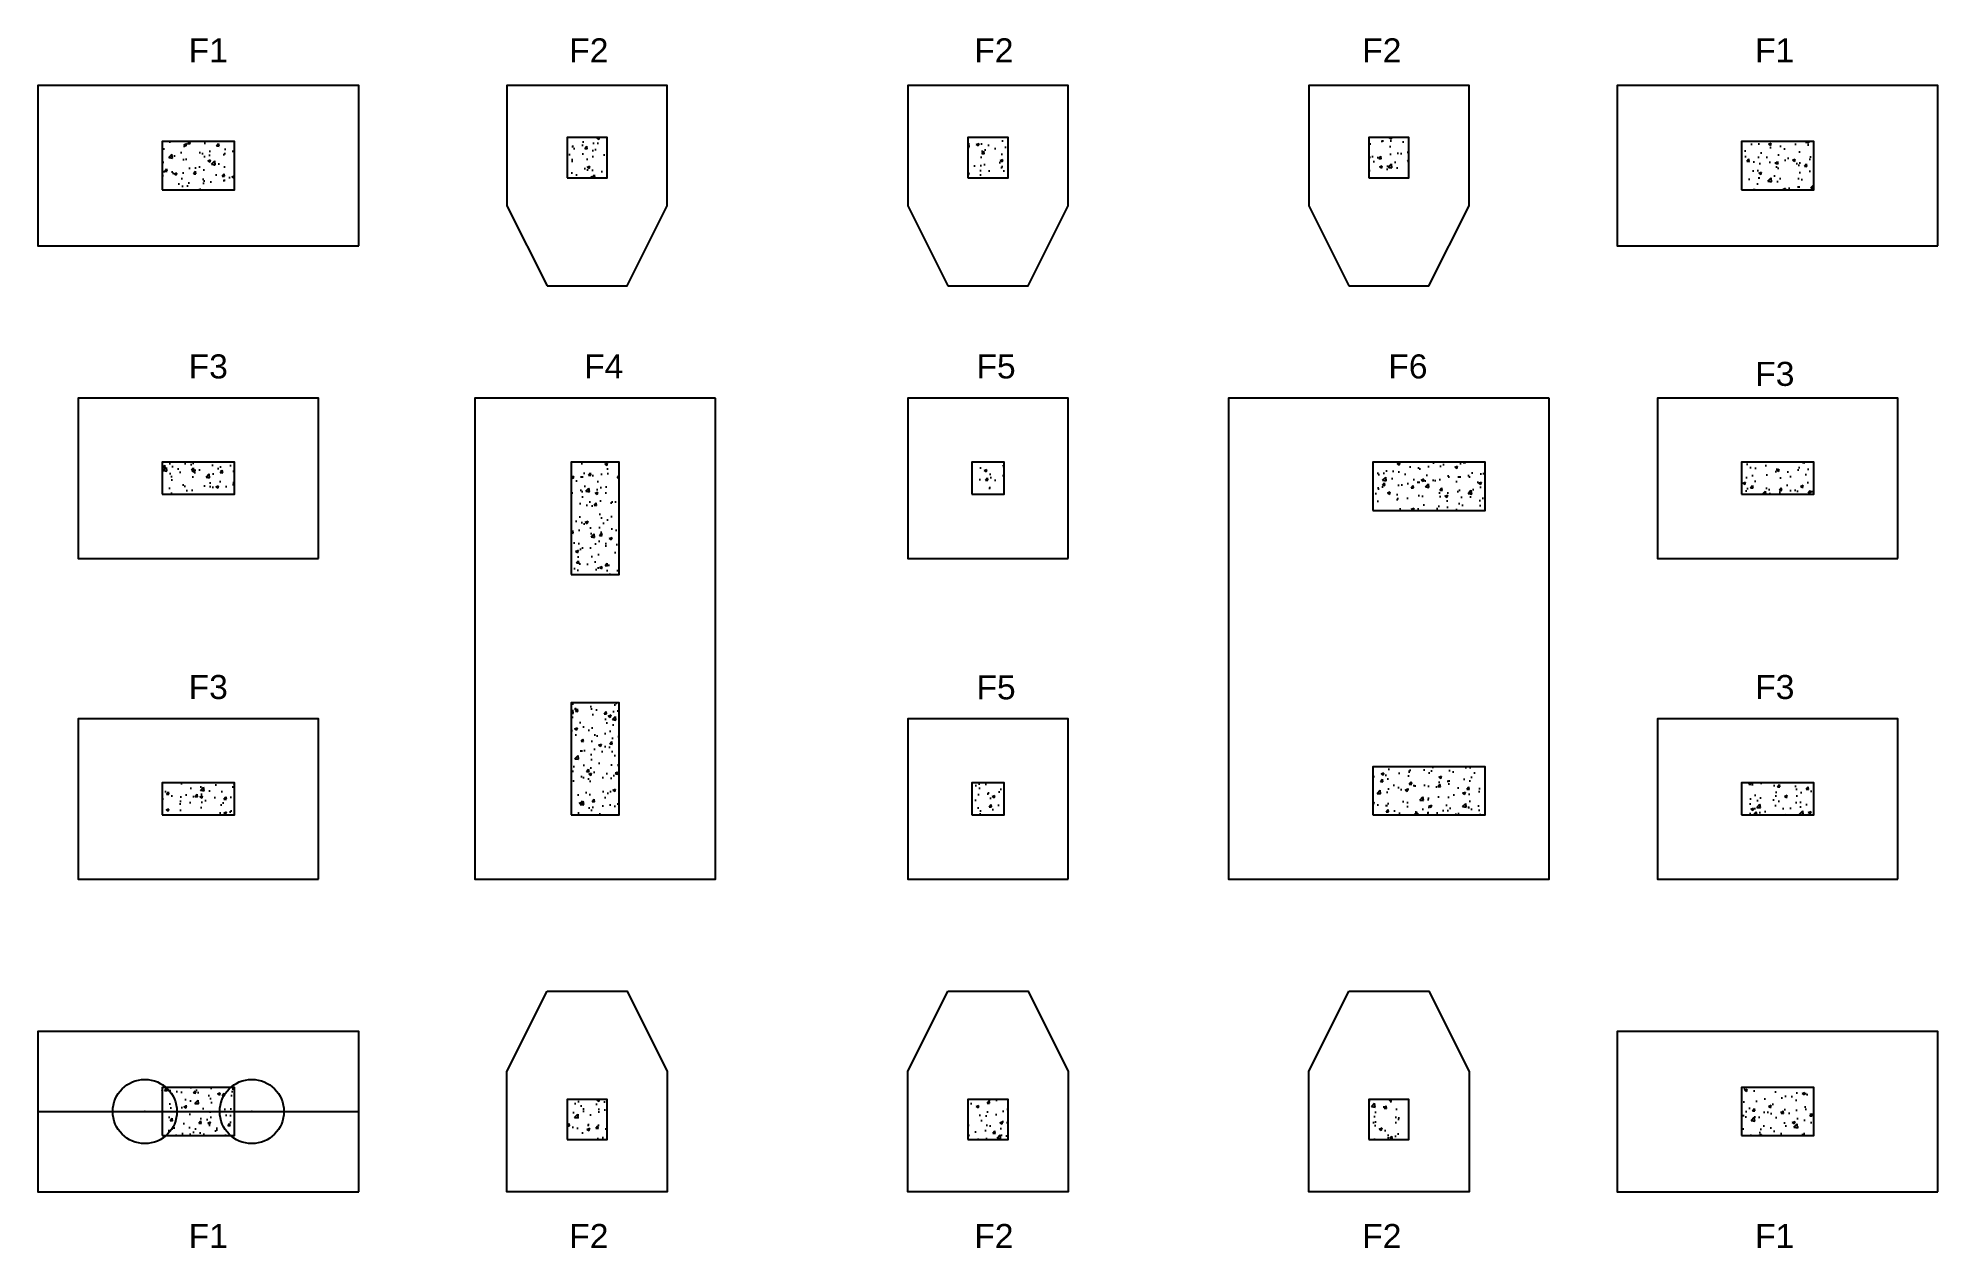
# Model space of a CAD drawing. Header units: millimetres. Extents: x -54801 to 153204, y -83013 to 16720.
# Drawn here: x 2786 to 26486, y -83013 to -67917 of the extents above; entities that cross this region are included whole.
import ezdxf

# ---------------------------------------------------------------- set-up
doc = ezdxf.new("R2010")
doc.units = ezdxf.units.MM
for name, color, linetype in [('Column', 1, 'Continuous'), ('Floor', 254, 'Continuous'), ('Foundation', 3, 'Continuous'), ('Text', 2, 'Continuous')]:
    doc.layers.add(name, color=color, linetype=linetype)
doc.styles.get("Standard").update_dxf_attribs({"font": 'arial.ttf'})
pattern_1 = [(50, (0, 0), (358.63, -31.376), [37.5, -412.5]), (355, (0, 0), (-69.3757, 376.096), [30, -330]), (100.4514, (29.9, -2.6), (289.2544, 344.72), [31.87, -350.571]), (46.1842, (0, 100), (533.621, -82.76), [56.25, -618.75]), (96.6356, (44.47, 93.1), (467.331, 487.059), [47.805, -525.857]), (351.1842, (0, 100), (467.331, 487.059), [45, -495]), (21, (50, 75), (298.4535, -201.3094), [37.5, -412.5]), (326, (50, 75), (121.6577, 362.575), [30, -330]), (71.4514, (74.87, 58.22), (420.111, 161.2656), [31.87, -350.571]), (37.5, (0, 0), (6.0799, 166.4469), [0, -326, 0, -335, 0, -331.25]), (7.5, (0, 0), (131.5348, 197.2059), [0, -191, 0, -318.5, 0, -126.25]), (327.5, (-111.5, 0), (266.9112, -11.2774), [0, -125, 0, -390, 0, -517.5]), (317.5, (-161.5, 0), (291.593, 50.0525), [0, -162.5, 0, -259, 0, -367.5])]

msp = doc.modelspace()

# ---------------------------------------------------------------- texts
at = {"layer": 'Text', "char_height": 300, "attachment_point": 1}
for s, insert in [('F1', (4665, -67921)), ('F2', (9413, -67921)), ('F2', (14465, -67921)), ('F2', (19304, -67921)), ('F1', (24204, -67921)), ('F3', (4665, -71864)), ('F4', (9598, -71864)), ('F5', (14492, -71864)), ('F6', (19629, -71864)), ('F3', (24206, -71957)), ('F3', (4665, -75864)), ('F5', (14492, -75868)), ('F3', (24206, -75864)), ('F1', (4665, -82713)), ('F2', (9413, -82713)), ('F2', (14465, -82713)), ('F2', (19304, -82713)), ('F1', (24204, -82713))]:
    msp.add_mtext_dynamic_manual_height_columns(s, width=858.13, gutter_width=3245, heights=[0], dxfattribs=dict(at, insert=insert))

# ---------------------------------------------------------------- blocks, each defined once
blk = doc.blocks.new('ColumnPlanLevel1')
at = {"layer": 'Column'}
h = blk.add_hatch(dxfattribs=at)
h.set_pattern_fill('AR-CONC', color=256, scale=50)
h.set_pattern_definition(pattern_1)
h.paths.add_polyline_path([(900, 12400), (0, 12400), (0, 11800), (900, 11800)])
h = blk.add_hatch(dxfattribs=at)
h.set_pattern_fill('AR-CONC', color=256, scale=50)
h.set_pattern_definition(pattern_1)
h.paths.add_polyline_path([(5550, 12450), (5050, 12450), (5050, 11950), (5550, 11950)])
h = blk.add_hatch(dxfattribs=at)
h.set_pattern_fill('AR-CONC', color=256, scale=50)
h.set_pattern_definition(pattern_1)
h.paths.add_polyline_path([(10550, 12450), (10050, 12450), (10050, 11950), (10550, 11950)])
h = blk.add_hatch(dxfattribs=at)
h.set_pattern_fill('AR-CONC', color=256, scale=50)
h.set_pattern_definition(pattern_1)
h.paths.add_polyline_path([(15550, 12450), (15050, 12450), (15050, 11950), (15550, 11950)])
h = blk.add_hatch(dxfattribs=at)
h.set_pattern_fill('AR-CONC', color=256, scale=50)
h.set_pattern_definition(pattern_1)
h.paths.add_polyline_path([(20600, 12400), (19700, 12400), (19700, 11800), (20600, 11800)])
h = blk.add_hatch(dxfattribs=at)
h.set_pattern_fill('AR-CONC', color=256, scale=50)
h.set_pattern_definition(pattern_1)
h.paths.add_polyline_path([(900, 8400), (0, 8400), (0, 8000), (900, 8000)])
h = blk.add_hatch(dxfattribs=at)
h.set_pattern_fill('AR-CONC', color=256, scale=50)
h.set_pattern_definition(pattern_1)
h.paths.add_polyline_path([(5700, 8400), (5100, 8400), (5100, 7000), (5700, 7000)])
h = blk.add_hatch(dxfattribs=at)
h.set_pattern_fill('AR-CONC', color=256, scale=50)
h.set_pattern_definition(pattern_1)
h.paths.add_polyline_path([(10500, 8400), (10100, 8400), (10100, 8000), (10500, 8000)])
h = blk.add_hatch(dxfattribs=at)
h.set_pattern_fill('AR-CONC', color=256, scale=50)
h.set_pattern_definition(pattern_1)
h.paths.add_polyline_path([(16500, 8400), (15100, 8400), (15100, 7800), (16500, 7800)])
h = blk.add_hatch(dxfattribs=at)
h.set_pattern_fill('AR-CONC', color=256, scale=50)
h.set_pattern_definition(pattern_1)
h.paths.add_polyline_path([(20600, 8400), (19700, 8400), (19700, 8000), (20600, 8000)])
h = blk.add_hatch(dxfattribs=at)
h.set_pattern_fill('AR-CONC', color=256, scale=50)
h.set_pattern_definition(pattern_1)
h.paths.add_polyline_path([(5700, 5400), (5100, 5400), (5100, 4000), (5700, 4000)])
h = blk.add_hatch(dxfattribs=at)
h.set_pattern_fill('AR-CONC', color=256, scale=50)
h.set_pattern_definition(pattern_1)
h.paths.add_polyline_path([(16500, 4600), (15100, 4600), (15100, 4000), (16500, 4000)])
h = blk.add_hatch(dxfattribs=at)
h.set_pattern_fill('AR-CONC', color=256, scale=50)
h.set_pattern_definition(pattern_1)
h.paths.add_polyline_path([(900, 4400), (0, 4400), (0, 4000), (900, 4000)])
h = blk.add_hatch(dxfattribs=at)
h.set_pattern_fill('AR-CONC', color=256, scale=50)
h.set_pattern_definition(pattern_1)
h.paths.add_polyline_path([(10500, 4400), (10100, 4400), (10100, 4000), (10500, 4000)])
h = blk.add_hatch(dxfattribs=at)
h.set_pattern_fill('AR-CONC', color=256, scale=50)
h.set_pattern_definition(pattern_1)
h.paths.add_polyline_path([(20600, 4400), (19700, 4400), (19700, 4000), (20600, 4000)])
h = blk.add_hatch(dxfattribs=at)
h.set_pattern_fill('AR-CONC', color=256, scale=50)
h.set_pattern_definition(pattern_1)
h.paths.add_polyline_path([(900, 600), (0, 600), (0, 0), (900, 0)])
h = blk.add_hatch(dxfattribs=at)
h.set_pattern_fill('AR-CONC', color=256, scale=50)
h.set_pattern_definition(pattern_1)
h.paths.add_polyline_path([(20600, 600), (19700, 600), (19700, 0), (20600, 0)])
h = blk.add_hatch(dxfattribs=at)
h.set_pattern_fill('AR-CONC', color=256, scale=50)
h.set_pattern_definition(pattern_1)
h.paths.add_polyline_path([(5550, 450), (5050, 450), (5050, -50), (5550, -50)])
h = blk.add_hatch(dxfattribs=at)
h.set_pattern_fill('AR-CONC', color=256, scale=50)
h.set_pattern_definition(pattern_1)
h.paths.add_polyline_path([(10550, 450), (10050, 450), (10050, -50), (10550, -50)])
h = blk.add_hatch(dxfattribs=at)
h.set_pattern_fill('AR-CONC', color=256, scale=50)
h.set_pattern_definition(pattern_1)
h.paths.add_polyline_path([(15550, 450), (15050, 450), (15050, -50), (15550, -50)])
for points in [[(0, 11800), (900, 11800), (900, 12400), (0, 12400)], [(5050, 11950), (5550, 11950), (5550, 12450), (5050, 12450)], [(10050, 11950), (10550, 11950), (10550, 12450), (10050, 12450)], [(15050, 11950), (15550, 11950), (15550, 12450), (15050, 12450)], [(19700, 11800), (20600, 11800), (20600, 12400), (19700, 12400)], [(0, 8000), (900, 8000), (900, 8400), (0, 8400)], [(5100, 7000), (5700, 7000), (5700, 8400), (5100, 8400)], [(10100, 8000), (10500, 8000), (10500, 8400), (10100, 8400)], [(15100, 7800), (16500, 7800), (16500, 8400), (15100, 8400)], [(19700, 8000), (20600, 8000), (20600, 8400), (19700, 8400)], [(5100, 4000), (5700, 4000), (5700, 5400), (5100, 5400)], [(15100, 4000), (16500, 4000), (16500, 4600), (15100, 4600)], [(0, 4000), (900, 4000), (900, 4400), (0, 4400)], [(10100, 4000), (10500, 4000), (10500, 4400), (10100, 4400)], [(19700, 4000), (20600, 4000), (20600, 4400), (19700, 4400)], [(0, 0), (900, 0), (900, 600), (0, 600)], [(19700, 0), (20600, 0), (20600, 600), (19700, 600)], [(5050, -50), (5550, -50), (5550, 450), (5050, 450)], [(10050, -50), (10550, -50), (10550, 450), (10050, 450)], [(15050, -50), (15550, -50), (15550, 450), (15050, 450)]]:
    blk.add_lwpolyline(points, close=True, dxfattribs=at)

# ---------------------------------------------------------------- linework, layer by layer
at = {"layer": 'Floor'}
msp.add_line((2786, -81310), (6786, -81310), dxfattribs=at)
for centre in [(4119, -81310), (5453, -81310)]:
    msp.add_circle(centre, 400, dxfattribs=at)
for p in [(4119, -81310), (4119, -81310), (5453, -81310), (5453, -81310)]:
    msp.add_point(p, dxfattribs=at)
at = {"layer": 'Foundation'}
for points in [[(6786, -70510), (6786, -68510), (2786, -68510), (2786, -70510)], [(9136, -71010), (10136, -71010), (10636, -70010), (10636, -68510), (8636, -68510), (8636, -70010)], [(14136, -71010), (15136, -71010), (15636, -70010), (15636, -68510), (13636, -68510), (13636, -70010)], [(19136, -71010), (20136, -71010), (20636, -70010), (20636, -68510), (18636, -68510), (18636, -70010)], [(26486, -70510), (26486, -68510), (22486, -68510), (22486, -70510)], [(6286, -74410), (6286, -72410), (3286, -72410), (3286, -74410)], [(11236, -72410), (8236, -72410), (8236, -78410), (11236, -78410)], [(15636, -74410), (15636, -72410), (13636, -72410), (13636, -74410)], [(21636, -72410), (17636, -72410), (17636, -78410), (21636, -78410)], [(25986, -74410), (25986, -72410), (22986, -72410), (22986, -74410)], [(6286, -78410), (6286, -76410), (3286, -76410), (3286, -78410)], [(15636, -78410), (15636, -76410), (13636, -76410), (13636, -78410)], [(25986, -78410), (25986, -76410), (22986, -76410), (22986, -78410)], [(9136, -79810), (10136, -79810), (10636, -80810), (10636, -82310), (8636, -82310), (8636, -80810)], [(14136, -79810), (15136, -79810), (15636, -80810), (15636, -82310), (13636, -82310), (13636, -80810)], [(19136, -79810), (20136, -79810), (20636, -80810), (20636, -82310), (18636, -82310), (18636, -80810)], [(6786, -82310), (6786, -80310), (2786, -80310), (2786, -82310)], [(26486, -82310), (26486, -80310), (22486, -80310), (22486, -82310)]]:
    msp.add_lwpolyline(points, close=True, dxfattribs=at)

# ---------------------------------------------------------------- block references
at = {"layer": 'Column'}
msp.add_blockref('ColumnPlanLevel1', (4336, -81610), dxfattribs=at)

msp.set_redraw_order([(e.dxf.handle, doc.entitydb.next_handle()) for e in msp.query("TEXT MTEXT ATTDEF DIMENSION ARC_DIMENSION")])  # texts and dimensions are drawn at this point

doc.saveas('drawing.dxf')
